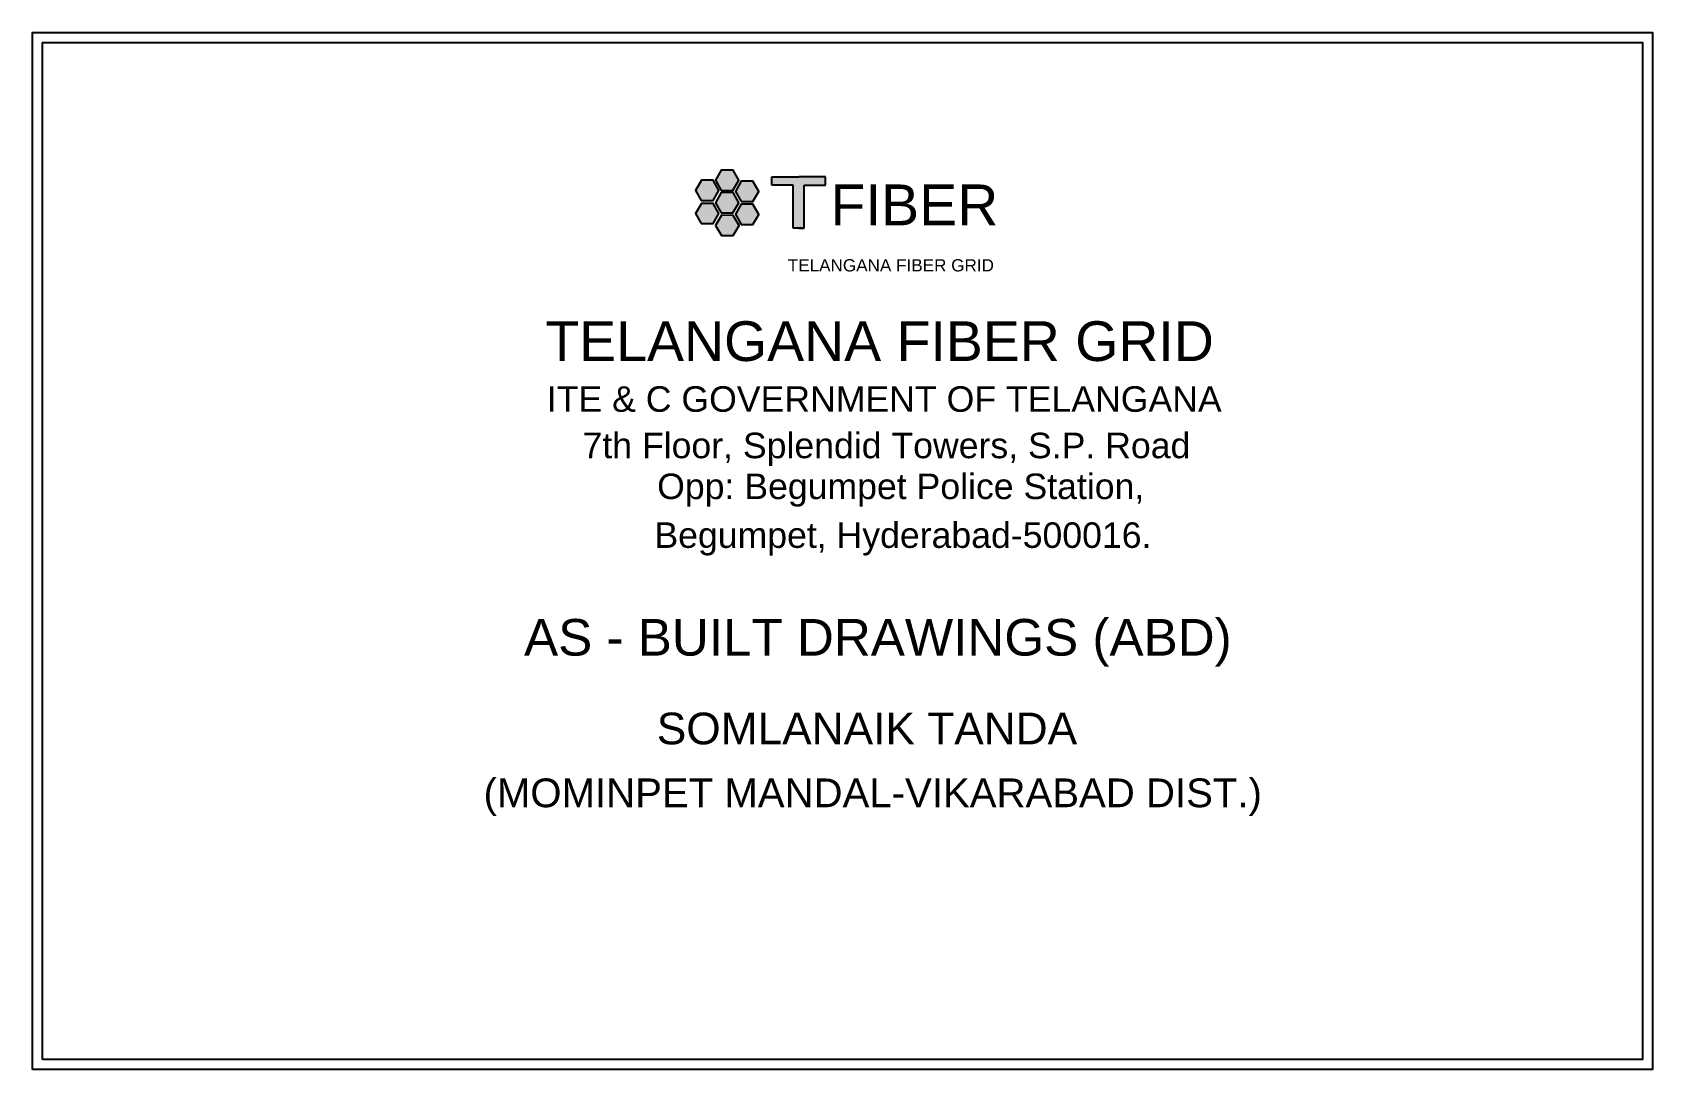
# Model space of a CAD drawing. Header units: inches. Extents: x 586 to 5726, y 190 to 788.
# Drawn here: x 585.9 to 983, y 373.6 to 627.7 of the extents above; entities that cross this region are included whole.
import ezdxf
from ezdxf.enums import TextEntityAlignment as Align

# ---------------------------------------------------------------- set-up
doc = ezdxf.new("R2010")
doc.units = ezdxf.units.IN
doc.header["$MEASUREMENT"] = 0
doc.layers.add('Asbuilt_title', color=7, linetype='Continuous')
doc.layers.add('ROW', color=5, linetype='Continuous')
doc.styles.add('200', font='swisse.ttf')
doc.styles.get("Standard").update_dxf_attribs({"font": 'arial.ttf'})

msp = doc.modelspace()

# ---------------------------------------------------------------- texts
at = {"color": 18, "true_color": 0x000000}
msp.add_text('FIBER', height=10, dxfattribs=at).set_placement((781.55, 580.42))
at = {"color": 252, "true_color": 0x939598}
msp.add_text('TELANGANA FIBER GRID', height=3, dxfattribs=at).set_placement((771.08, 569.12))
at = {"layer": 'ROW', "color": 5, "style": '200'}
for s, height, p in [(' TELANGANA FIBER GRID', 9.7276, (791.69, 552.04)), ('ITE & C GOVERNMENT OF TELANGANA', 6.25, (794.73, 537.86)), ('7th Floor, Splendid Towers, S.P. Road', 6.25, (795.26, 526.49)), ('Opp: Begumpet Police Station,', 6.25, (798.76, 516.48)), ('Begumpet, Hyderabad-500016.', 6.25, (799.3, 504.52))]:
    msp.add_text(s, height=height, dxfattribs=at).set_placement(p, align=Align.MIDDLE_CENTER)
at = {"layer": 'ROW', "color": 6, "style": '200'}
msp.add_text('AS - BUILT DRAWINGS (ABD) ', height=8.9745, dxfattribs=at).set_placement((794.9, 479.49), align=Align.MIDDLE_CENTER)
at = {"layer": 'ROW', "color": 1, "style": '200'}
for s, height, p in [('SOMLANAIK TANDA', 7.7624, (790.49, 457.16)), ('(MOMINPET MANDAL-VIKARABAD DIST.)', 7.0435, (791.9, 441.39))]:
    msp.add_text(s, height=height, dxfattribs=at).set_placement(p, align=Align.MIDDLE_CENTER)

# ---------------------------------------------------------------- hatches: boundary and pattern name
h = msp.add_hatch(color=256)
h.set_gradient(color1=(102, 0, 204), color2=(102, 0, 204), tint=1)
h.paths.add_polyline_path([(757.65, 583.46), (759.09, 585.94), (757.66, 588.43), (754.79, 588.44), (753.35, 585.95), (754.78, 583.46)])
h.paths.add_polyline_path([(757.65, 588.96), (759.09, 591.45), (757.66, 593.94), (754.79, 593.94), (753.35, 591.46), (754.78, 588.97)])
h.paths.add_polyline_path([(748.46, 588.98), (749.89, 586.49), (752.76, 586.48), (754.21, 588.96), (752.78, 591.45), (749.91, 591.46)])
h.paths.add_polyline_path([(749.89, 580.82), (752.76, 580.82), (754.21, 583.3), (752.78, 585.79), (749.91, 585.8), (748.46, 583.31)])
h.paths.add_polyline_path([(753.39, 580.38), (754.82, 577.89), (757.69, 577.89), (759.13, 580.37), (757.7, 582.86), (754.83, 582.87)])
h.paths.add_polyline_path([(759.66, 580.63), (762.54, 580.62), (763.98, 583.1), (762.55, 585.59), (759.68, 585.6), (758.23, 583.12)])
h.paths.add_polyline_path([(762.55, 591.21), (759.68, 591.21), (758.23, 588.73), (759.66, 586.24), (762.54, 586.23), (763.98, 588.72)])
h = msp.add_hatch(color=256)
h.set_gradient(color1=(102, 0, 204), color2=(102, 0, 204), tint=1)
h.paths.add_polyline_path([(775.07, 590.23), (780.32, 590.23), (780.32, 592.33), (773.75, 592.33), (767.19, 592.33), (767.19, 590.23), (772.44, 590.23), (772.44, 579.73), (773.75, 579.73), (775.07, 579.73)])

# ---------------------------------------------------------------- linework, layer by layer
for p, q in [((767.19, 590.23), (767.19, 592.33)), ((767.19, 592.33), (773.75, 592.33)), ((780.32, 592.33), (773.75, 592.33)), ((780.32, 590.23), (780.32, 592.33)), ((772.44, 590.23), (767.19, 590.23)), ((772.44, 579.73), (772.44, 590.23)), ((775.07, 579.73), (775.07, 590.23)), ((775.07, 590.23), (780.32, 590.23)), ((773.75, 579.73), (772.44, 579.73)), ((775.07, 579.73), (773.75, 579.73)), ((773.75, 579.73), (775.07, 579.73))]:
    msp.add_line(p, q)
for points in [[(754.78, 588.97), (757.65, 588.96), (759.09, 591.45), (757.66, 593.94), (754.79, 593.94), (753.35, 591.46)], [(749.89, 586.49), (752.76, 586.48), (754.21, 588.96), (752.78, 591.45), (749.91, 591.46), (748.46, 588.98)], [(754.78, 583.46), (757.65, 583.46), (759.09, 585.94), (757.66, 588.43), (754.79, 588.44), (753.35, 585.95)], [(759.66, 586.24), (762.54, 586.23), (763.98, 588.72), (762.55, 591.21), (759.68, 591.21), (758.23, 588.73)], [(749.89, 580.82), (752.76, 580.82), (754.21, 583.3), (752.78, 585.79), (749.91, 585.8), (748.46, 583.31)], [(759.66, 580.63), (762.54, 580.62), (763.98, 583.1), (762.55, 585.59), (759.68, 585.6), (758.23, 583.12)], [(754.82, 577.89), (757.69, 577.89), (759.13, 580.37), (757.7, 582.86), (754.83, 582.87), (753.39, 580.38)]]:
    msp.add_lwpolyline(points, close=True)
at = {"layer": 'Asbuilt_title'}
for points in [[(585.95, 373.6), (585.95, 627.67), (983.03, 627.67), (983.03, 373.6)], [(588.44, 376.09), (588.44, 625.18), (980.54, 625.18), (980.54, 376.09)]]:
    msp.add_lwpolyline(points, close=True, dxfattribs=at)

msp.set_redraw_order([(e.dxf.handle, doc.entitydb.next_handle()) for e in msp.query("TEXT MTEXT ATTDEF DIMENSION ARC_DIMENSION")])  # texts and dimensions are drawn at this point

doc.saveas('drawing.dxf')
